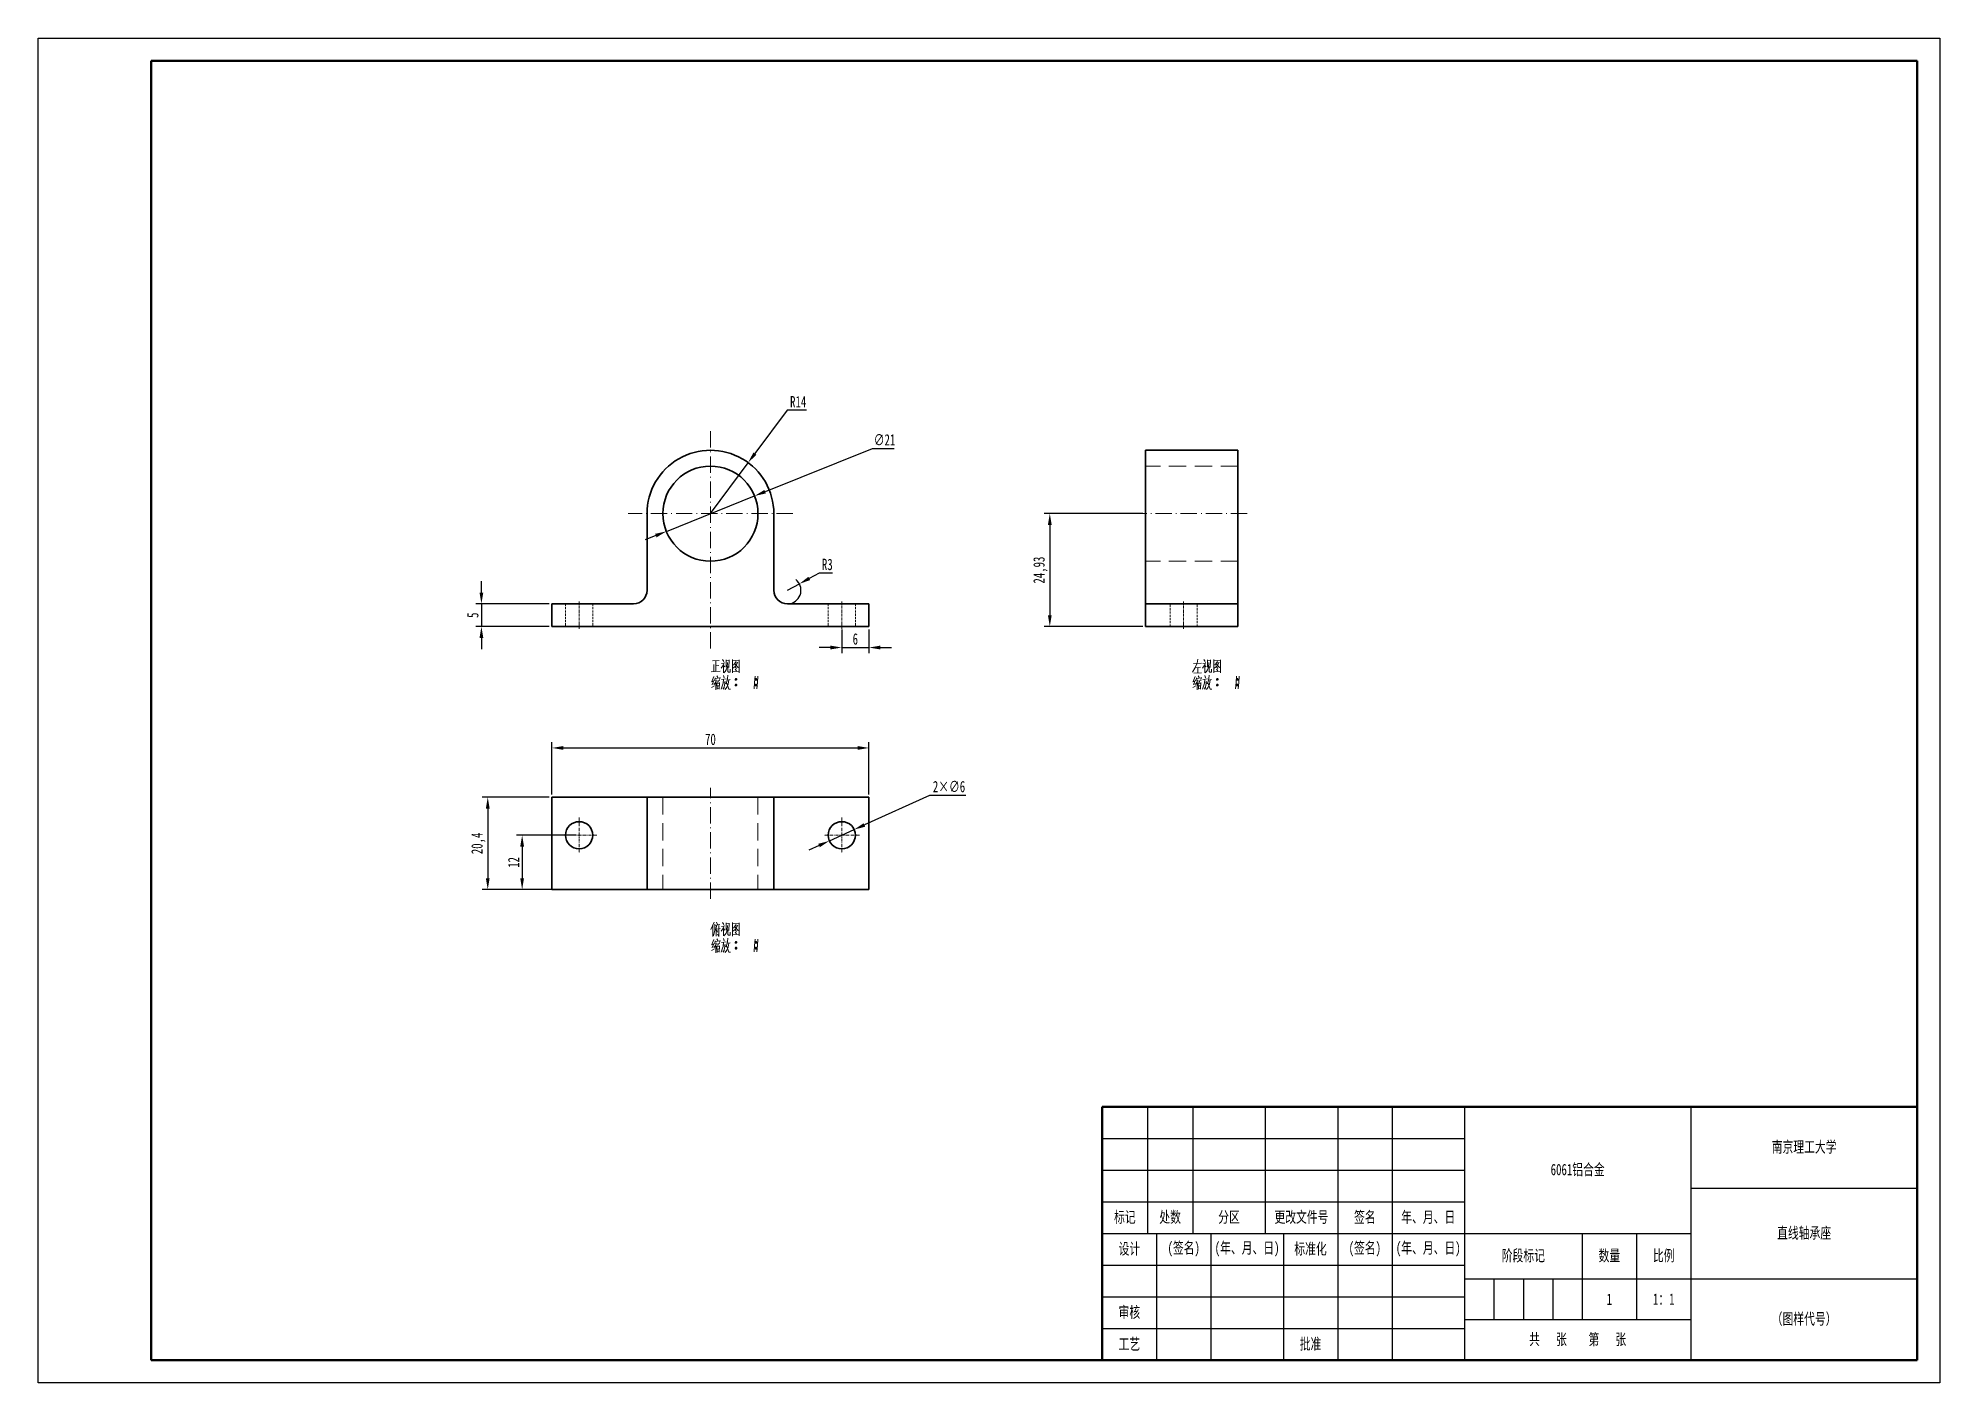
# Model space of a CAD drawing. Header units: millimetres. Extents: x 1050 to 2021, y 766 to 1186.
# Drawn here: x 1050 to 1470, y 765.6 to 1062.6 of the extents above; entities that cross this region are included whole.
import ezdxf

# ---------------------------------------------------------------- set-up
doc = ezdxf.new("R2010")
doc.units = ezdxf.units.MM
doc.header["$LTSCALE"] = 0.3
for name, pattern in [('CENTER', [50.8, 31.75, -6.35, 6.35, -6.35]), ('DASHDOT', [18.5, 12, -3, 0.5, -3]), ('DASHED', [19.05, 12.7, -6.35])]:
    doc.linetypes.add(name, pattern=pattern)
for name, color, linetype, lineweight in [('尺寸线', 3, 'Continuous', 25), ('粗实线', 7, 'Continuous', 50), ('细实线', 7, 'Continuous', 25), ('细文本', 7, 'Continuous', 25), ('细点画线', 1, 'CENTER', 25), ('虚线', 2, 'DASHED', 25)]:
    doc.layers.add(name, color=color, linetype=linetype, lineweight=lineweight)
doc.styles.add('NUT Standard', font='simfang.ttf', dxfattribs={"width": 0.7, "height": 2.5})
doc.dimstyles.new('NUT Standard', dxfattribs={"dimtxt": 2.5, "dimasz": 2.5, "dimexe": 1.25, "dimexo": 0.625, "dimtad": 1, "dimtoh": 1, "dimtxsty": 'NUT Standard', "dimcen": 2.5, "dimadec": 0, "dimazin": 0, "dimtfac": 1, "dimtmove": 0, "dimatfit": 3, "dimfxl": 1, "dimarcsym": 0})

msp = doc.modelspace()

# ---------------------------------------------------------------- texts
at = {"layer": '粗实线', "char_height": 2.5, "attachment_point": 5, "style": 'NUT Standard'}
for s, insert in [('\\pxqc;{\\fFangSong|b0|i0|c134|p49;1}', (1397.042, 784.119)), ('\\pxqc;{\\fFangSong|b0|i0|c134|p49;1：1}', (1409.042, 784.119))]:
    msp.add_mtext_dynamic_manual_height_columns(s, width=12, gutter_width=12.5, heights=[0], dxfattribs=dict(at, insert=insert))
at = {"layer": '细文本', "char_height": 2.5, "attachment_point": 5, "style": 'NUT Standard'}
for s, insert, width in [('{\\fFangSong|b0|i0|c134|p49;南京理工大学}', (1440.042, 817.619), 50), ('6061铝合金', (1390.042, 812.619), 50), ('标记', (1290.042, 802.119), 10), ('处数', (1300.042, 802.119), 10), ('分区', (1313.042, 802.119), 16), ('更改文件号', (1329.042, 802.119), 16), ('签名', (1343.042, 802.119), 12), ('年、月、日', (1357.042, 802.119), 16), ('直线轴承座', (1440.042, 798.619), 50), ('设计', (1291.042, 795.119), 12), ('(签名)', (1303.042, 795.119), 12), ('(年、月、日)', (1317.042, 795.119), 16), ('标准化', (1331.042, 795.119), 12), ('(签名)', (1343.042, 795.119), 12), ('(年、月、日)', (1357.042, 795.119), 16), ('阶段标记', (1378.042, 793.619), 26), ('数量', (1397.042, 793.619), 12), ('比例', (1409.042, 793.619), 12), ('审核', (1291.042, 781.119), 12), ('（图样代号）', (1440.042, 779.619), 50), ('工艺', (1291.042, 774.119), 12), ('批准', (1331.042, 774.119), 12), ('共   张    第   张', (1390.042, 775.119), 50)]:
    msp.add_mtext(s, dxfattribs=dict(at, insert=insert, width=width))

# ---------------------------------------------------------------- blocks, each defined once
blk = doc.blocks.new('*D18')
at = {"layer": 'Defpoints', "color": 0, "ltscale": 0.5, "transparency": 16777216}
for p in [(1230.26, 887.81), (1224.8, 885.33)]:
    blk.add_point(p, dxfattribs=at)
at = {"layer": '尺寸线', "color": 0, "lineweight": -2, "ltscale": 0.5, "transparency": 16777216}
for p, q in [((1246.87, 895.34), (1232.54, 888.84)), ((1254.92, 895.34), (1246.87, 895.34)), ((1224.8, 885.33), (1230.26, 887.81)), ((1222.52, 884.3), (1220.24, 883.27))]:
    blk.add_line(p, q, dxfattribs=at)
at = {"layer": '尺寸线', "color": 0, "ltscale": 0.5, "transparency": 16777216}
for points in [[(1232.37, 889.22), (1232.71, 888.46), (1230.26, 887.81)], [(1222.35, 884.68), (1222.69, 883.92), (1224.8, 885.33)]]:
    blk.add_solid(points, dxfattribs=at)
at = {"layer": '尺寸线', "color": 0, "ltscale": 0.5, "transparency": 16777216, "insert": (1251.21, 897.3), "char_height": 2.5, "attachment_point": 5, "style": 'NUT Standard'}
blk.add_mtext('2×∅6', dxfattribs=at)
blk = doc.blocks.new('*D19')
at = {"layer": 'Defpoints', "color": 0, "ltscale": 0.5, "transparency": 16777216}
for p in [(1233.53, 905.85), (1163.53, 894.97), (1233.53, 894.97)]:
    blk.add_point(p, dxfattribs=at)
at = {"layer": '尺寸线', "color": 0, "lineweight": -2, "ltscale": 0.5, "transparency": 16777216}
for p, q in [((1163.53, 895.59), (1163.53, 907.1)), ((1166.03, 905.85), (1231.03, 905.85)), ((1233.53, 895.59), (1233.53, 907.1))]:
    blk.add_line(p, q, dxfattribs=at)
at = {"layer": '尺寸线', "color": 0, "ltscale": 0.5, "transparency": 16777216}
for points in [[(1166.03, 906.27), (1166.03, 905.43), (1163.53, 905.85)], [(1231.03, 906.27), (1231.03, 905.43), (1233.53, 905.85)]]:
    blk.add_solid(points, dxfattribs=at)
at = {"layer": '尺寸线', "color": 0, "ltscale": 0.5, "transparency": 16777216, "insert": (1198.53, 907.74), "char_height": 2.5, "attachment_point": 5, "style": 'NUT Standard'}
blk.add_mtext('70', dxfattribs=at)
blk = doc.blocks.new('*D20')
at = {"layer": 'Defpoints', "color": 0, "ltscale": 0.5, "transparency": 16777216}
for p in [(1163.53, 894.97), (1149.35, 874.57), (1163.53, 874.57)]:
    blk.add_point(p, dxfattribs=at)
at = {"layer": '尺寸线', "color": 0, "lineweight": -2, "ltscale": 0.5, "transparency": 16777216}
for p, q in [((1162.9, 894.97), (1148.1, 894.97)), ((1149.35, 892.47), (1149.35, 877.07)), ((1162.9, 874.57), (1148.1, 874.57))]:
    blk.add_line(p, q, dxfattribs=at)
at = {"layer": '尺寸线', "color": 0, "ltscale": 0.5, "transparency": 16777216}
for points in [[(1148.94, 892.47), (1149.77, 892.47), (1149.35, 894.97)], [(1148.94, 877.07), (1149.77, 877.07), (1149.35, 874.57)]]:
    blk.add_solid(points, dxfattribs=at)
at = {"layer": '尺寸线', "color": 0, "ltscale": 0.5, "transparency": 16777216, "insert": (1147.29, 884.77), "char_height": 2.5, "attachment_point": 5, "rotation": 90, "style": 'NUT Standard'}
blk.add_mtext('20,4', dxfattribs=at)
blk = doc.blocks.new('*D21')
at = {"layer": 'Defpoints', "color": 0, "ltscale": 0.5, "transparency": 16777216}
for p in [(1169.53, 886.57), (1156.95, 874.57), (1169.53, 874.57)]:
    blk.add_point(p, dxfattribs=at)
at = {"layer": '尺寸线', "color": 0, "lineweight": -2, "ltscale": 0.5, "transparency": 16777216}
for p, q in [((1168.9, 886.57), (1155.7, 886.57)), ((1156.95, 884.07), (1156.95, 877.07)), ((1168.9, 874.57), (1155.7, 874.57))]:
    blk.add_line(p, q, dxfattribs=at)
at = {"layer": '尺寸线', "color": 0, "ltscale": 0.5, "transparency": 16777216}
for points in [[(1156.53, 884.07), (1157.36, 884.07), (1156.95, 886.57)], [(1156.53, 877.07), (1157.36, 877.07), (1156.95, 874.57)]]:
    blk.add_solid(points, dxfattribs=at)
at = {"layer": '尺寸线', "color": 0, "ltscale": 0.5, "transparency": 16777216, "insert": (1155.07, 880.57), "char_height": 2.5, "attachment_point": 5, "rotation": 90, "style": 'NUT Standard'}
blk.add_mtext('12', dxfattribs=at)
blk = doc.blocks.new('*D22')
at = {"layer": 'Defpoints', "color": 0, "ltscale": 0.5, "transparency": 16777216}
for p in [(1163.53, 937.66), (1147.95, 932.66), (1163.53, 932.66)]:
    blk.add_point(p, dxfattribs=at)
at = {"layer": '尺寸线', "color": 0, "lineweight": -2, "ltscale": 0.5, "transparency": 16777216}
for p, q in [((1147.95, 940.16), (1147.95, 942.66)), ((1162.9, 937.66), (1146.7, 937.66)), ((1147.95, 937.66), (1147.95, 932.66)), ((1162.9, 932.66), (1146.7, 932.66)), ((1147.95, 930.16), (1147.95, 927.66))]:
    blk.add_line(p, q, dxfattribs=at)
at = {"layer": '尺寸线', "color": 0, "ltscale": 0.5, "transparency": 16777216}
for points in [[(1147.54, 940.16), (1148.37, 940.16), (1147.95, 937.66)], [(1147.54, 930.16), (1148.37, 930.16), (1147.95, 932.66)]]:
    blk.add_solid(points, dxfattribs=at)
at = {"layer": '尺寸线', "color": 0, "ltscale": 0.5, "transparency": 16777216, "insert": (1146.06, 935.16), "char_height": 2.5, "attachment_point": 5, "rotation": 90, "style": 'NUT Standard'}
blk.add_mtext('5', dxfattribs=at)
blk = doc.blocks.new('*D23')
at = {"layer": 'Defpoints', "color": 0, "ltscale": 0.5, "transparency": 16777216}
for p in [(1294.62, 957.59), (1273.47, 932.66), (1294.62, 932.66)]:
    blk.add_point(p, dxfattribs=at)
at = {"layer": '尺寸线', "color": 0, "lineweight": -2, "ltscale": 0.5, "transparency": 16777216}
for p, q in [((1294, 957.59), (1272.22, 957.59)), ((1273.47, 955.09), (1273.47, 935.16)), ((1294, 932.66), (1272.22, 932.66))]:
    blk.add_line(p, q, dxfattribs=at)
at = {"layer": '尺寸线', "color": 0, "ltscale": 0.5, "transparency": 16777216}
for points in [[(1273.05, 955.09), (1273.89, 955.09), (1273.47, 957.59)], [(1273.05, 935.16), (1273.89, 935.16), (1273.47, 932.66)]]:
    blk.add_solid(points, dxfattribs=at)
at = {"layer": '尺寸线', "color": 0, "ltscale": 0.5, "transparency": 16777216, "insert": (1271.4, 945.12), "char_height": 2.5, "attachment_point": 5, "rotation": 90, "style": 'NUT Standard'}
blk.add_mtext('24,93', dxfattribs=at)
blk = doc.blocks.new('*D24')
at = {"layer": 'Defpoints', "color": 0, "ltscale": 0.5, "transparency": 16777216}
for p in [(1227.53, 932.66), (1233.53, 932.66), (1233.53, 928.02)]:
    blk.add_point(p, dxfattribs=at)
at = {"layer": '尺寸线', "color": 0, "lineweight": -2, "ltscale": 0.5, "transparency": 16777216}
for p, q in [((1227.53, 932.03), (1227.53, 926.77)), ((1233.53, 932.03), (1233.53, 926.77)), ((1225.03, 928.02), (1222.53, 928.02)), ((1227.53, 928.02), (1233.53, 928.02)), ((1236.03, 928.02), (1238.53, 928.02))]:
    blk.add_line(p, q, dxfattribs=at)
at = {"layer": '尺寸线', "color": 0, "ltscale": 0.5, "transparency": 16777216}
for points in [[(1225.03, 928.44), (1225.03, 927.61), (1227.53, 928.02)], [(1236.03, 928.44), (1236.03, 927.61), (1233.53, 928.02)]]:
    blk.add_solid(points, dxfattribs=at)
at = {"layer": '尺寸线', "color": 0, "ltscale": 0.5, "transparency": 16777216, "insert": (1230.53, 929.91), "char_height": 2.5, "attachment_point": 5, "style": 'NUT Standard'}
blk.add_mtext('6', dxfattribs=at)
blk = doc.blocks.new('*D25')
at = {"layer": 'Defpoints', "color": 0, "ltscale": 0.5, "transparency": 16777216}
for p in [(1218.17, 942.09), (1215.53, 940.66)]:
    blk.add_point(p, dxfattribs=at)
at = {"layer": '尺寸线', "color": 0, "lineweight": -2, "ltscale": 0.5, "transparency": 16777216}
for p, q in [((1215.53, 940.66), (1218.17, 942.09)), ((1222.56, 944.47), (1220.36, 943.28)), ((1225.5, 944.47), (1222.56, 944.47))]:
    blk.add_line(p, q, dxfattribs=at)
blk.add_arc((1215.53, 940.66), 3, 281.9366, 52.3853, dxfattribs=at)
at = {"layer": '尺寸线', "color": 0, "ltscale": 0.5, "transparency": 16777216}
blk.add_solid([(1220.16, 943.65), (1220.56, 942.92), (1218.17, 942.09)], dxfattribs=at)
at = {"layer": '尺寸线', "color": 0, "ltscale": 0.5, "transparency": 16777216, "insert": (1224.34, 946.36), "char_height": 2.5, "attachment_point": 5, "style": 'NUT Standard'}
blk.add_mtext('R3', dxfattribs=at)
blk = doc.blocks.new('*D26')
at = {"layer": 'Defpoints', "color": 0, "ltscale": 0.5, "transparency": 16777216}
for p in [(1208.27, 961.5), (1188.79, 953.67)]:
    blk.add_point(p, dxfattribs=at)
at = {"layer": '尺寸线', "color": 0, "lineweight": -2, "ltscale": 0.5, "transparency": 16777216}
for p, q in [((1234.23, 971.93), (1210.59, 962.43)), ((1239.09, 971.93), (1234.23, 971.93)), ((1188.79, 953.67), (1208.27, 961.5)), ((1186.47, 952.74), (1184.15, 951.81))]:
    blk.add_line(p, q, dxfattribs=at)
at = {"layer": '尺寸线', "color": 0, "ltscale": 0.5, "transparency": 16777216}
for points in [[(1210.44, 962.82), (1210.75, 962.05), (1208.27, 961.5)], [(1186.31, 953.13), (1186.62, 952.35), (1188.79, 953.67)]]:
    blk.add_solid(points, dxfattribs=at)
at = {"layer": '尺寸线', "color": 0, "ltscale": 0.5, "transparency": 16777216, "insert": (1236.97, 973.89), "char_height": 2.5, "attachment_point": 5, "style": 'NUT Standard'}
blk.add_mtext('∅21', dxfattribs=at)
blk = doc.blocks.new('*D27')
at = {"layer": 'Defpoints', "color": 0, "ltscale": 0.5, "transparency": 16777216}
for p in [(1206.86, 968.84), (1198.53, 957.59)]:
    blk.add_point(p, dxfattribs=at)
at = {"layer": '尺寸线', "color": 0, "lineweight": -2, "ltscale": 0.5, "transparency": 16777216}
for p, q in [((1215.44, 980.43), (1208.35, 970.85)), ((1219.74, 980.43), (1215.44, 980.43)), ((1198.53, 957.59), (1206.86, 968.84))]:
    blk.add_line(p, q, dxfattribs=at)
at = {"layer": '尺寸线', "color": 0, "ltscale": 0.5, "transparency": 16777216}
blk.add_solid([(1208.01, 971.1), (1208.68, 970.6), (1206.86, 968.84)], dxfattribs=at)
at = {"layer": '尺寸线', "color": 0, "ltscale": 0.5, "transparency": 16777216, "insert": (1217.9, 982.3), "char_height": 2.5, "attachment_point": 5, "style": 'NUT Standard'}
blk.add_mtext('R14', dxfattribs=at)

# ---------------------------------------------------------------- dimensions: what is measured, and where the dimension line sits
at = {"layer": '尺寸线', "ltscale": 0.5}
dim = msp.add_radius_dim(center=(1198.529, 957.587), mpoint=(1206.86, 968.838), dimstyle='NUT Standard', dxfattribs=at)
dim.commit()
dim.dimension.update_dxf_attribs({"geometry": '*D27', "text_midpoint": (1217.901, 980.426), "dimtype": 164})
dim = msp.add_diameter_dim_2p(p1=(1188.786, 953.672), p2=(1208.272, 961.502), dimstyle='NUT Standard', dxfattribs=at)
dim.commit()
dim.dimension.update_dxf_attribs({"geometry": '*D26', "text_midpoint": (1236.974, 971.934), "dimtype": 163})
for p1, p2, distance, picture, middle in [((1294.623, 957.587), (1294.623, 932.656), -21.154, '*D23', (1271.401, 945.121)), ((1163.529, 937.656), (1163.529, 932.656), -15.576, '*D22', (1146.063, 935.156)), ((1227.529, 932.656), (1233.529, 932.656), -4.633, '*D24', (1230.529, 929.912)), ((1163.529, 894.969), (1233.529, 894.969), 10.882, '*D19', (1198.529, 907.74)), ((1163.529, 894.969), (1163.529, 874.569), -14.175, '*D20', (1147.286, 884.769)), ((1169.529, 886.569), (1169.529, 874.569), -12.583, '*D21', (1155.072, 880.569))]:
    dim = msp.add_aligned_dim(p1=p1, p2=p2, distance=distance, dimstyle='NUT Standard', dxfattribs=at)
    dim.commit()
    dim.dimension.update_dxf_attribs({"geometry": picture, "text_midpoint": middle})
dim = msp.add_radius_dim(center=(1215.529, 940.656), mpoint=(1218.165, 942.088), dimstyle='NUT Standard', dxfattribs=at)
dim.commit()
dim.dimension.update_dxf_attribs({"geometry": '*D25', "text_midpoint": (1224.344, 946.364)})
dim = msp.add_diameter_dim_2p(p1=(1224.797, 885.33), p2=(1230.261, 887.808), text='2×<>', dimstyle='NUT Standard', dxfattribs=at)
dim.commit()
dim.dimension.update_dxf_attribs({"geometry": '*D18', "text_midpoint": (1251.206, 895.339), "dimtype": 163})

# ---------------------------------------------------------------- linework, layer by layer
for p, q in [((1050.042, 1062.619), (1470.042, 1062.619)), ((1050.042, 765.619), (1050.042, 1062.619)), ((1470.042, 1062.619), (1470.042, 765.619)), ((1470.042, 765.619), (1050.042, 765.619))]:
    msp.add_line(p, q)
at = {"color": 7, "lineweight": 35}
for p, q in [((1294.623, 971.587), (1294.623, 957.587)), ((1315.023, 971.587), (1294.623, 971.587)), ((1315.023, 971.587), (1315.023, 957.587)), ((1184.529, 940.656), (1184.529, 957.587)), ((1212.529, 940.656), (1212.529, 957.587)), ((1294.623, 940.656), (1294.623, 957.587)), ((1315.023, 940.656), (1315.023, 957.587)), ((1163.529, 937.656), (1163.529, 932.656)), ((1163.529, 937.656), (1181.529, 937.656)), ((1233.529, 937.656), (1215.529, 937.656)), ((1233.529, 932.656), (1233.529, 937.656)), ((1294.623, 940.656), (1294.623, 937.656)), ((1294.623, 937.656), (1315.023, 937.656)), ((1294.623, 937.656), (1294.623, 932.656)), ((1315.023, 940.656), (1315.023, 937.656)), ((1315.023, 937.656), (1315.023, 932.656)), ((1233.529, 932.656), (1163.529, 932.656)), ((1294.623, 932.656), (1315.023, 932.656)), ((1163.529, 894.969), (1163.529, 874.569)), ((1163.529, 894.969), (1181.529, 894.969)), ((1184.529, 894.969), (1181.529, 894.969)), ((1184.529, 894.969), (1184.529, 874.569)), ((1212.529, 894.969), (1184.529, 894.969)), ((1215.529, 894.969), (1212.529, 894.969)), ((1212.529, 894.969), (1212.529, 874.569)), ((1233.529, 894.969), (1215.529, 894.969)), ((1233.529, 894.969), (1233.529, 874.569)), ((1163.529, 874.569), (1181.529, 874.569)), ((1184.529, 874.569), (1181.529, 874.569)), ((1212.529, 874.569), (1184.529, 874.569)), ((1215.529, 874.569), (1212.529, 874.569)), ((1233.529, 874.569), (1215.529, 874.569))]:
    msp.add_line(p, q, dxfattribs=at)
at = {"color": 7, "linetype": 'DASHED', "lineweight": 13, "ltscale": 0.125}
for p, q in [((1300.023, 932.656), (1300.023, 937.656)), ((1306.023, 932.656), (1306.023, 937.656))]:
    msp.add_line(p, q, dxfattribs=at)
at = {"color": 7, "lineweight": 13}
for points in [[(1198.984, 925.096), (1200.489, 925.166)], [(1199.264, 924.291), (1199.264, 922.716)], [(1199.754, 925.096), (1199.754, 923.941), (1199.754, 922.751)], [(1199.754, 923.976), (1200.384, 924.046)], [(1201.574, 924.711), (1201.399, 924.221), (1200.909, 923.486)], [(1200.944, 924.501), (1201.504, 924.571)], [(1201.224, 925.376), (1201.504, 924.956)], [(1201.399, 924.221), (1201.399, 922.436)], [(1201.399, 924.046), (1201.714, 923.731)], [(1201.994, 925.341), (1201.994, 923.661)], [(1202.659, 925.166), (1201.994, 925.096)], [(1202.309, 924.746), (1202.204, 923.696)], [(1202.589, 923.591), (1202.659, 925.271)], [(1203.429, 925.376), (1203.429, 923.906), (1203.429, 922.401)], [(1203.429, 925.341), (1203.429, 923.941), (1203.429, 922.541)], [(1204.899, 925.201), (1203.429, 925.061)], [(1204.199, 924.921), (1203.639, 924.116)], [(1203.954, 924.361), (1204.654, 923.626)], [(1203.989, 924.571), (1204.444, 924.641)], [(1203.989, 923.871), (1204.199, 924.151)], [(1204.199, 924.151), (1204.549, 924.781)], [(1204.864, 922.576), (1204.864, 923.941), (1204.899, 925.341)], [(1305.173, 924.466), (1306.993, 924.606)], [(1305.978, 924.536), (1305.523, 923.486)], [(1306.188, 925.481), (1305.978, 924.536)], [(1307.868, 924.711), (1307.693, 924.221), (1307.203, 923.486)], [(1307.238, 924.501), (1307.798, 924.571)], [(1307.518, 925.376), (1307.798, 924.956)], [(1307.693, 924.221), (1307.693, 922.436)], [(1307.693, 924.046), (1308.008, 923.731)], [(1308.288, 925.341), (1308.288, 923.661)], [(1308.953, 925.166), (1308.288, 925.096)], [(1308.603, 924.746), (1308.498, 923.696)], [(1308.883, 923.591), (1308.953, 925.271)], [(1309.723, 925.376), (1309.723, 923.906), (1309.723, 922.401)], [(1309.723, 925.341), (1309.723, 923.941), (1309.723, 922.541)], [(1311.193, 925.201), (1309.723, 925.061)], [(1310.493, 924.921), (1309.933, 924.116)], [(1310.248, 924.361), (1310.948, 923.626)], [(1310.283, 924.571), (1310.738, 924.641)], [(1310.283, 923.871), (1310.493, 924.151)], [(1310.493, 924.151), (1310.843, 924.781)], [(1311.158, 922.576), (1311.158, 923.941), (1311.193, 925.341)], [(1198.704, 922.681), (1200.664, 922.786)], [(1199.194, 920.616), (1198.774, 920.476)], [(1199.264, 921.631), (1198.809, 920.546)], [(1198.844, 919.846), (1199.369, 920.021)], [(1199.334, 920.861), (1198.879, 919.846)], [(1199.649, 920.336), (1199.334, 919.846)], [(1199.579, 921.316), (1199.474, 920.756)], [(1199.579, 921.176), (1200.629, 921.316)], [(1199.824, 920.896), (1199.649, 920.336)], [(1199.684, 920.406), (1199.684, 918.691)], [(1199.894, 920.616), (1200.594, 920.721)], [(1199.964, 921.806), (1200.139, 921.421)], [(1199.964, 920.196), (1199.999, 918.796)], [(1199.964, 920.091), (1200.489, 920.161)], [(1200.209, 920.651), (1200.139, 920.091)], [(1200.524, 920.266), (1200.454, 918.866)], [(1200.664, 921.421), (1200.524, 920.966)], [(1201.434, 921.036), (1201.329, 920.126), (1201.224, 919.706), (1200.909, 918.831)], [(1200.944, 920.966), (1201.994, 921.106)], [(1201.749, 920.546), (1201.644, 919.706), (1201.504, 918.866), (1201.294, 919.146)], [(1201.364, 920.371), (1201.749, 920.441)], [(1201.434, 921.876), (1201.539, 921.316)], [(1201.504, 922.436), (1201.784, 922.716)], [(1201.784, 922.716), (1202.029, 923.066)], [(1202.134, 920.546), (1201.959, 919.986)], [(1202.204, 923.696), (1202.029, 923.066)], [(1202.064, 920.301), (1202.624, 918.866)], [(1202.274, 921.176), (1202.134, 920.546)], [(1202.414, 919.916), (1202.134, 919.286)], [(1202.204, 920.791), (1202.904, 920.931)], [(1202.344, 921.911), (1202.274, 921.176)], [(1202.344, 922.716), (1202.344, 923.801)], [(1202.484, 922.611), (1202.344, 922.716)], [(1202.624, 920.861), (1202.414, 919.916)], [(1202.904, 922.611), (1202.484, 922.611)], [(1202.904, 923.241), (1202.904, 922.611)], [(1203.429, 922.646), (1204.794, 922.751)], [(1203.499, 923.451), (1203.989, 923.871)], [(1203.954, 923.276), (1204.304, 922.891)], [(1203.954, 921.001), (1204.339, 921.001)], [(1203.989, 921.106), (1204.304, 921.106)], [(1203.989, 920.861), (1204.304, 920.861)], [(1203.989, 919.846), (1204.304, 919.846)], [(1204.059, 923.661), (1204.304, 923.381)], [(1204.654, 923.626), (1204.829, 923.661)], [(1204.864, 922.471), (1204.864, 922.576), (1204.794, 922.751)], [(1208.399, 921.736), (1208.294, 920.336), (1208.189, 918.936)], [(1208.399, 921.001), (1208.784, 921.001)], [(1208.434, 921.106), (1208.749, 921.106)], [(1208.434, 920.861), (1208.749, 920.861)], [(1208.434, 919.846), (1208.749, 919.846)], [(1208.994, 921.736), (1208.889, 920.336), (1208.784, 918.936)], [(1305.523, 923.486), (1304.963, 922.611)], [(1305.488, 920.616), (1305.068, 920.476)], [(1305.558, 921.631), (1305.103, 920.546)], [(1305.138, 919.846), (1305.663, 920.021)], [(1305.628, 920.861), (1305.173, 919.846)], [(1305.278, 922.366), (1306.993, 922.471)], [(1305.943, 920.336), (1305.628, 919.846)], [(1305.663, 923.556), (1306.748, 923.661)], [(1305.873, 921.316), (1305.768, 920.756)], [(1305.873, 921.176), (1306.923, 921.316)], [(1306.118, 920.896), (1305.943, 920.336)], [(1305.978, 920.406), (1305.978, 918.691)], [(1306.188, 923.591), (1306.153, 922.401)], [(1306.188, 920.616), (1306.888, 920.721)], [(1306.258, 921.806), (1306.433, 921.421)], [(1306.258, 920.196), (1306.293, 918.796)], [(1306.258, 920.091), (1306.783, 920.161)], [(1306.503, 920.651), (1306.433, 920.091)], [(1306.818, 920.266), (1306.748, 918.866)], [(1306.958, 921.421), (1306.818, 920.966)], [(1307.728, 921.036), (1307.623, 920.126), (1307.518, 919.706), (1307.203, 918.831)], [(1307.238, 920.966), (1308.288, 921.106)], [(1308.043, 920.546), (1307.938, 919.706), (1307.798, 918.866), (1307.588, 919.146)], [(1307.658, 920.371), (1308.043, 920.441)], [(1307.728, 921.876), (1307.833, 921.316)], [(1307.798, 922.436), (1308.078, 922.716)], [(1308.078, 922.716), (1308.323, 923.066)], [(1308.428, 920.546), (1308.253, 919.986)], [(1308.498, 923.696), (1308.323, 923.066)], [(1308.358, 920.301), (1308.918, 918.866)], [(1308.568, 921.176), (1308.428, 920.546)], [(1308.708, 919.916), (1308.428, 919.286)], [(1308.498, 920.791), (1309.198, 920.931)], [(1308.638, 921.911), (1308.568, 921.176)], [(1308.638, 922.716), (1308.638, 923.801)], [(1308.778, 922.611), (1308.638, 922.716)], [(1308.918, 920.861), (1308.708, 919.916)], [(1309.198, 922.611), (1308.778, 922.611)], [(1309.198, 923.241), (1309.198, 922.611)], [(1309.723, 922.646), (1311.088, 922.751)], [(1309.793, 923.451), (1310.283, 923.871)], [(1310.248, 923.276), (1310.598, 922.891)], [(1310.248, 921.001), (1310.633, 921.001)], [(1310.283, 921.106), (1310.598, 921.106)], [(1310.283, 920.861), (1310.598, 920.861)], [(1310.283, 919.846), (1310.598, 919.846)], [(1310.353, 923.661), (1310.598, 923.381)], [(1310.948, 923.626), (1311.123, 923.661)], [(1311.158, 922.471), (1311.158, 922.576), (1311.088, 922.751)], [(1314.693, 921.736), (1314.588, 920.336), (1314.483, 918.936)], [(1314.693, 921.001), (1315.078, 921.001)], [(1314.728, 921.106), (1315.043, 921.106)], [(1314.728, 920.861), (1315.043, 920.861)], [(1314.728, 919.846), (1315.043, 919.846)], [(1315.288, 921.736), (1315.183, 920.336), (1315.078, 918.936)], [(1198.739, 919.181), (1199.439, 919.566)], [(1199.999, 919.531), (1200.384, 919.601)], [(1200.454, 919.041), (1200.034, 918.971)], [(1202.134, 919.286), (1201.749, 918.761)], [(1202.624, 918.866), (1202.939, 918.866)], [(1203.954, 919.741), (1204.339, 919.741)], [(1203.989, 919.601), (1204.304, 919.601)], [(1208.399, 919.741), (1208.784, 919.741)], [(1208.434, 919.601), (1208.749, 919.601)], [(1305.033, 919.181), (1305.733, 919.566)], [(1306.293, 919.531), (1306.678, 919.601)], [(1306.748, 919.041), (1306.328, 918.971)], [(1308.428, 919.286), (1308.043, 918.761)], [(1308.918, 918.866), (1309.233, 918.866)], [(1310.248, 919.741), (1310.633, 919.741)], [(1310.283, 919.601), (1310.598, 919.601)], [(1314.693, 919.741), (1315.078, 919.741)], [(1314.728, 919.601), (1315.043, 919.601)], [(1199.334, 867.394), (1198.634, 865.784)], [(1199.089, 866.729), (1199.089, 865.504), (1199.089, 864.244)], [(1199.474, 865.609), (1199.369, 864.979)], [(1199.509, 866.904), (1199.474, 865.609)], [(1199.509, 866.659), (1200.629, 866.834)], [(1199.789, 866.029), (1199.544, 865.574)], [(1199.894, 866.554), (1199.789, 866.029)], [(1199.789, 866.029), (1199.789, 864.279)], [(1199.894, 867.359), (1200.104, 866.869)], [(1199.894, 865.854), (1200.699, 865.994)], [(1199.964, 865.609), (1200.104, 865.189)], [(1200.349, 866.659), (1200.349, 865.469), (1200.349, 864.244)], [(1201.574, 866.624), (1201.399, 866.134), (1200.909, 865.399)], [(1200.944, 866.414), (1201.504, 866.484)], [(1201.224, 867.289), (1201.504, 866.869)], [(1201.399, 866.134), (1201.399, 864.349)], [(1201.399, 865.959), (1201.714, 865.644)], [(1201.994, 867.254), (1201.994, 865.574)], [(1202.659, 867.079), (1201.994, 867.009)], [(1202.204, 865.609), (1202.029, 864.979)], [(1202.309, 866.659), (1202.204, 865.609)], [(1202.344, 864.629), (1202.344, 865.714)], [(1202.589, 865.504), (1202.659, 867.184)], [(1203.429, 867.289), (1203.429, 865.819), (1203.429, 864.314)], [(1203.429, 867.254), (1203.429, 865.854), (1203.429, 864.454)], [(1204.899, 867.114), (1203.429, 866.974)], [(1203.499, 865.364), (1203.989, 865.784)], [(1204.199, 866.834), (1203.639, 866.029)], [(1203.954, 866.274), (1204.654, 865.539)], [(1203.989, 866.484), (1204.444, 866.554)], [(1203.989, 865.784), (1204.199, 866.064)], [(1204.059, 865.574), (1204.304, 865.294)], [(1204.199, 866.064), (1204.549, 866.694)], [(1204.654, 865.539), (1204.829, 865.574)], [(1204.864, 864.489), (1204.864, 865.854), (1204.899, 867.254)], [(1198.739, 861.094), (1199.439, 861.479)], [(1199.194, 862.529), (1198.774, 862.389)], [(1199.264, 863.544), (1198.809, 862.459)], [(1198.844, 861.759), (1199.369, 861.934)], [(1199.334, 862.774), (1198.879, 861.759)], [(1199.369, 864.979), (1199.194, 864.349)], [(1199.649, 862.249), (1199.334, 861.759)], [(1199.579, 863.229), (1199.474, 862.669)], [(1199.579, 863.089), (1200.629, 863.229)], [(1199.824, 862.809), (1199.649, 862.249)], [(1199.684, 862.319), (1199.684, 860.604)], [(1199.894, 862.529), (1200.594, 862.634)], [(1199.964, 863.719), (1200.139, 863.334)], [(1199.964, 862.109), (1199.999, 860.709)], [(1199.964, 862.004), (1200.489, 862.074)], [(1199.999, 861.444), (1200.384, 861.514)], [(1200.349, 864.244), (1200.069, 864.699)], [(1200.209, 862.564), (1200.139, 862.004)], [(1200.524, 862.179), (1200.454, 860.779)], [(1200.664, 863.334), (1200.524, 862.879)], [(1201.434, 862.949), (1201.329, 862.039), (1201.224, 861.619), (1200.909, 860.744)], [(1200.944, 862.879), (1201.994, 863.019)], [(1201.749, 862.459), (1201.644, 861.619), (1201.504, 860.779), (1201.294, 861.059)], [(1201.364, 862.284), (1201.749, 862.354)], [(1201.434, 863.789), (1201.539, 863.229)], [(1201.504, 864.349), (1201.784, 864.629)], [(1202.134, 861.199), (1201.749, 860.674)], [(1201.784, 864.629), (1202.029, 864.979)], [(1202.134, 862.459), (1201.959, 861.899)], [(1202.064, 862.214), (1202.624, 860.779)], [(1202.274, 863.089), (1202.134, 862.459)], [(1202.414, 861.829), (1202.134, 861.199)], [(1202.204, 862.704), (1202.904, 862.844)], [(1202.344, 863.824), (1202.274, 863.089)], [(1202.484, 864.524), (1202.344, 864.629)], [(1202.624, 862.774), (1202.414, 861.829)], [(1202.904, 864.524), (1202.484, 864.524)], [(1202.904, 865.154), (1202.904, 864.524)], [(1203.429, 864.559), (1204.794, 864.664)], [(1203.954, 865.189), (1204.304, 864.804)], [(1203.954, 862.914), (1204.339, 862.914)], [(1203.954, 861.654), (1204.339, 861.654)], [(1203.989, 863.019), (1204.304, 863.019)], [(1203.989, 862.774), (1204.304, 862.774)], [(1203.989, 861.759), (1204.304, 861.759)], [(1203.989, 861.514), (1204.304, 861.514)], [(1204.864, 864.384), (1204.864, 864.489), (1204.794, 864.664)], [(1208.399, 863.649), (1208.294, 862.249), (1208.189, 860.849)], [(1208.399, 862.914), (1208.784, 862.914)], [(1208.399, 861.654), (1208.784, 861.654)], [(1208.434, 863.019), (1208.749, 863.019)], [(1208.434, 862.774), (1208.749, 862.774)], [(1208.434, 861.759), (1208.749, 861.759)], [(1208.434, 861.514), (1208.749, 861.514)], [(1208.994, 863.649), (1208.889, 862.249), (1208.784, 860.849)], [(1200.454, 860.954), (1200.034, 860.884)], [(1202.624, 860.779), (1202.939, 860.779)]]:
    msp.add_lwpolyline(points, dxfattribs=at)
for points in [[(1204.059, 920.791), (1204.234, 920.791), (1204.339, 920.896), (1204.339, 921.071), (1204.234, 921.176), (1204.059, 921.176), (1203.954, 921.071), (1203.954, 920.896)], [(1204.059, 919.531), (1204.234, 919.531), (1204.339, 919.636), (1204.339, 919.811), (1204.234, 919.916), (1204.059, 919.916), (1203.954, 919.811), (1203.954, 919.636)], [(1208.504, 920.791), (1208.679, 920.791), (1208.784, 920.896), (1208.784, 921.071), (1208.679, 921.176), (1208.504, 921.176), (1208.399, 921.071), (1208.399, 920.896)], [(1208.504, 919.531), (1208.679, 919.531), (1208.784, 919.636), (1208.784, 919.811), (1208.679, 919.916), (1208.504, 919.916), (1208.399, 919.811), (1208.399, 919.636)], [(1310.353, 920.791), (1310.528, 920.791), (1310.633, 920.896), (1310.633, 921.071), (1310.528, 921.176), (1310.353, 921.176), (1310.248, 921.071), (1310.248, 920.896)], [(1310.353, 919.531), (1310.528, 919.531), (1310.633, 919.636), (1310.633, 919.811), (1310.528, 919.916), (1310.353, 919.916), (1310.248, 919.811), (1310.248, 919.636)], [(1314.798, 920.791), (1314.973, 920.791), (1315.078, 920.896), (1315.078, 921.071), (1314.973, 921.176), (1314.798, 921.176), (1314.693, 921.071), (1314.693, 920.896)], [(1314.798, 919.531), (1314.973, 919.531), (1315.078, 919.636), (1315.078, 919.811), (1314.973, 919.916), (1314.798, 919.916), (1314.693, 919.811), (1314.693, 919.636)], [(1204.059, 862.704), (1204.234, 862.704), (1204.339, 862.809), (1204.339, 862.984), (1204.234, 863.089), (1204.059, 863.089), (1203.954, 862.984), (1203.954, 862.809)], [(1204.059, 861.444), (1204.234, 861.444), (1204.339, 861.549), (1204.339, 861.724), (1204.234, 861.829), (1204.059, 861.829), (1203.954, 861.724), (1203.954, 861.549)], [(1208.504, 862.704), (1208.679, 862.704), (1208.784, 862.809), (1208.784, 862.984), (1208.679, 863.089), (1208.504, 863.089), (1208.399, 862.984), (1208.399, 862.809)], [(1208.504, 861.444), (1208.679, 861.444), (1208.784, 861.549), (1208.784, 861.724), (1208.679, 861.829), (1208.504, 861.829), (1208.399, 861.724), (1208.399, 861.549)]]:
    msp.add_lwpolyline(points, close=True, dxfattribs=at)
at = {"color": 7, "lineweight": 35}
for centre, radius in [((1198.529, 957.587), 10.5), ((1169.529, 886.569), 3), ((1227.529, 886.569), 3)]:
    msp.add_circle(centre, radius, dxfattribs=at)
for centre, radius, start, end in [((1198.529, 957.587), 14, 0, 180.00001), ((1181.529, 940.656), 3, 270, 0), ((1215.529, 940.656), 3, 180.00001, 270)]:
    msp.add_arc(centre, radius, start, end, dxfattribs=at)
at = {"layer": '粗实线'}
for p, q in [((1075.042, 770.619), (1075.042, 1057.619)), ((1075.042, 1057.619), (1465.042, 1057.619)), ((1465.042, 1057.619), (1465.042, 770.619)), ((1285.042, 826.619), (1465.042, 826.619)), ((1285.042, 770.619), (1285.042, 826.619)), ((1465.042, 770.619), (1075.042, 770.619)), ((1285.042, 770.619), (1465.042, 770.619))]:
    msp.add_line(p, q, dxfattribs=at)
at = {"layer": '细实线'}
for p, q in [((1295.042, 826.619), (1295.042, 798.619)), ((1305.042, 826.619), (1305.042, 798.619)), ((1321.042, 826.619), (1321.042, 798.619)), ((1337.042, 826.619), (1337.042, 798.619)), ((1349.042, 826.619), (1349.042, 798.619)), ((1365.042, 826.619), (1365.042, 770.619)), ((1415.042, 826.619), (1415.042, 770.619)), ((1285.042, 819.619), (1365.042, 819.619)), ((1285.042, 812.619), (1365.042, 812.619)), ((1415.042, 808.619), (1465.042, 808.619)), ((1285.042, 805.619), (1365.042, 805.619)), ((1285.042, 798.619), (1415.042, 798.619)), ((1297.042, 798.619), (1297.042, 770.619)), ((1309.042, 798.619), (1309.042, 770.619)), ((1325.042, 798.619), (1325.042, 770.619)), ((1337.042, 798.619), (1337.042, 770.619)), ((1349.042, 798.619), (1349.042, 770.619)), ((1391.042, 798.619), (1391.042, 779.619)), ((1403.042, 798.619), (1403.042, 779.619)), ((1285.042, 791.619), (1365.042, 791.619)), ((1365.042, 788.619), (1465.042, 788.619)), ((1371.542, 788.619), (1371.542, 779.619)), ((1378.042, 788.619), (1378.042, 779.619)), ((1384.542, 788.619), (1384.542, 779.619)), ((1285.042, 784.619), (1365.042, 784.619)), ((1285.042, 777.619), (1365.042, 777.619)), ((1365.042, 779.619), (1415.042, 779.619))]:
    msp.add_line(p, q, dxfattribs=at)
at = {"layer": '细点画线', "linetype": 'DASHDOT', "lineweight": 13}
for p, q in [((1198.529, 975.787), (1198.529, 927.348)), ((1216.729, 957.587), (1180.329, 957.587)), ((1317.063, 957.587), (1292.582, 957.587)), ((1198.529, 872.529), (1198.529, 897.009))]:
    msp.add_line(p, q, dxfattribs=at)
at = {"layer": '细点画线', "linetype": 'DASHDOT', "lineweight": 13, "ltscale": 0.15}
for p, q in [((1169.529, 932.156), (1169.529, 938.156)), ((1227.529, 932.156), (1227.529, 938.156)), ((1303.023, 932.156), (1303.023, 938.156))]:
    msp.add_line(p, q, dxfattribs=at)
at = {"layer": '细点画线', "linetype": 'DASHDOT', "lineweight": 13, "ltscale": 0.195}
for p, q in [((1169.529, 890.469), (1169.529, 882.669)), ((1227.529, 890.469), (1227.529, 882.669)), ((1173.429, 886.569), (1165.629, 886.569)), ((1231.429, 886.569), (1223.629, 886.569))]:
    msp.add_line(p, q, dxfattribs=at)
at = {"layer": '虚线', "linetype": 'DASHED', "lineweight": 13}
for p, q in [((1315.023, 968.087), (1294.623, 968.087)), ((1315.023, 947.087), (1294.623, 947.087)), ((1188.029, 894.969), (1188.029, 874.569)), ((1209.029, 894.969), (1209.029, 874.569))]:
    msp.add_line(p, q, dxfattribs=at)
at = {"layer": '虚线', "linetype": 'DASHED', "lineweight": 13, "ltscale": 0.125}
for p, q in [((1166.529, 937.656), (1166.529, 932.656)), ((1172.529, 937.656), (1172.529, 932.656)), ((1224.529, 937.656), (1224.529, 932.656)), ((1230.529, 937.656), (1230.529, 932.656)), ((1300.023, 932.656), (1300.023, 937.656)), ((1306.023, 932.656), (1306.023, 937.656))]:
    msp.add_line(p, q, dxfattribs=at)

msp.set_redraw_order([(e.dxf.handle, doc.entitydb.next_handle()) for e in msp.query("TEXT MTEXT ATTDEF DIMENSION ARC_DIMENSION")])  # texts and dimensions are drawn at this point

doc.saveas('drawing.dxf')
